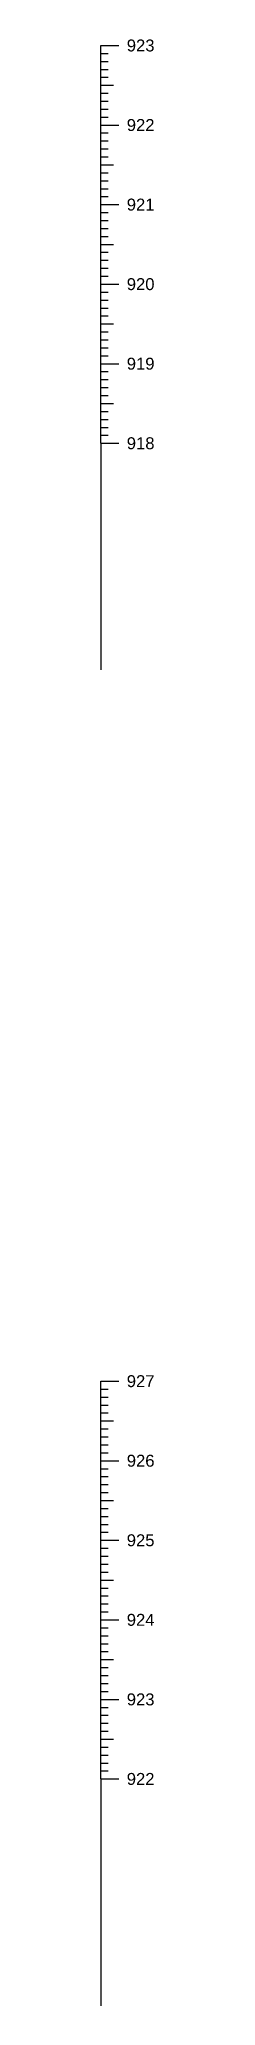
# Model space of a CAD drawing. Header units: millimetres. Extents: x 824502 to 1498685, y 1474633 to 1481826.
# Drawn here: x 1497898.5 to 1497905.2, y 1475174.8 to 1475422 of the extents above; entities that cross this region are included whole.
import ezdxf
from ezdxf.enums import TextEntityAlignment as Align

# ---------------------------------------------------------------- set-up
doc = ezdxf.new("R2010")
doc.units = ezdxf.units.MM
doc.layers.add('CS_Drawing', color=7, linetype='Continuous')
doc.styles.get("Standard").update_dxf_attribs({"font": 'arial.ttf'})

msp = doc.modelspace()

# ---------------------------------------------------------------- texts
at = {"layer": 'CS_Drawing'}
for s, p in [('923', (1497901.767, 1475421.212)), ('922', (1497901.767, 1475411.212)), ('921', (1497901.767, 1475401.212)), ('920', (1497901.767, 1475391.212)), ('919', (1497901.767, 1475381.212)), ('918', (1497901.767, 1475371.212)), ('918', (1497901.767, 1475371.212)), ('927', (1497901.767, 1475253.316)), ('926', (1497901.767, 1475243.316)), ('925', (1497901.767, 1475233.316)), ('924', (1497901.767, 1475223.316)), ('923', (1497901.767, 1475213.316)), ('922', (1497901.767, 1475203.316)), ('922', (1497901.767, 1475203.316))]:
    msp.add_text(s, height=1.5, dxfattribs=at).set_placement(p, align=Align.MIDDLE_LEFT)

# ---------------------------------------------------------------- linework, layer by layer
at = {"layer": 'CS_Drawing'}
for p, q in [((1497898.517, 1475421.212), (1497900.767, 1475421.212)), ((1497898.517, 1475421.212), (1497900.092, 1475421.212)), ((1497898.517, 1475421.212), (1497899.417, 1475421.212)), ((1497898.517, 1475371.212), (1497898.517, 1475421.212)), ((1497898.517, 1475420.212), (1497899.417, 1475420.212)), ((1497898.517, 1475419.212), (1497899.417, 1475419.212)), ((1497898.517, 1475418.212), (1497899.417, 1475418.212)), ((1497898.517, 1475417.212), (1497899.417, 1475417.212)), ((1497898.517, 1475416.212), (1497900.092, 1475416.212)), ((1497898.517, 1475416.212), (1497899.417, 1475416.212)), ((1497898.517, 1475415.212), (1497899.417, 1475415.212)), ((1497898.517, 1475414.212), (1497899.417, 1475414.212)), ((1497898.517, 1475413.212), (1497899.417, 1475413.212)), ((1497898.517, 1475412.212), (1497899.417, 1475412.212)), ((1497898.517, 1475411.212), (1497900.767, 1475411.212)), ((1497898.517, 1475411.212), (1497900.092, 1475411.212)), ((1497898.517, 1475411.212), (1497899.417, 1475411.212)), ((1497898.517, 1475410.212), (1497899.417, 1475410.212)), ((1497898.517, 1475409.212), (1497899.417, 1475409.212)), ((1497898.517, 1475408.212), (1497899.417, 1475408.212)), ((1497898.517, 1475407.212), (1497899.417, 1475407.212)), ((1497898.517, 1475406.212), (1497900.092, 1475406.212)), ((1497898.517, 1475406.212), (1497899.417, 1475406.212)), ((1497898.517, 1475405.212), (1497899.417, 1475405.212)), ((1497898.517, 1475404.212), (1497899.417, 1475404.212)), ((1497898.517, 1475403.212), (1497899.417, 1475403.212)), ((1497898.517, 1475402.212), (1497899.417, 1475402.212)), ((1497898.517, 1475401.212), (1497900.767, 1475401.212)), ((1497898.517, 1475401.212), (1497900.092, 1475401.212)), ((1497898.517, 1475401.212), (1497899.417, 1475401.212)), ((1497898.517, 1475400.212), (1497899.417, 1475400.212)), ((1497898.517, 1475399.212), (1497899.417, 1475399.212)), ((1497898.517, 1475398.212), (1497899.417, 1475398.212)), ((1497898.517, 1475397.212), (1497899.417, 1475397.212)), ((1497898.517, 1475396.212), (1497900.092, 1475396.212)), ((1497898.517, 1475396.212), (1497899.417, 1475396.212)), ((1497898.517, 1475395.212), (1497899.417, 1475395.212)), ((1497898.517, 1475394.212), (1497899.417, 1475394.212)), ((1497898.517, 1475393.212), (1497899.417, 1475393.212)), ((1497898.517, 1475392.212), (1497899.417, 1475392.212)), ((1497898.517, 1475391.212), (1497900.767, 1475391.212)), ((1497898.517, 1475391.212), (1497900.092, 1475391.212)), ((1497898.517, 1475391.212), (1497899.417, 1475391.212)), ((1497898.517, 1475390.212), (1497899.417, 1475390.212)), ((1497898.517, 1475389.212), (1497899.417, 1475389.212)), ((1497898.517, 1475388.212), (1497899.417, 1475388.212)), ((1497898.517, 1475387.212), (1497899.417, 1475387.212)), ((1497898.517, 1475386.212), (1497900.092, 1475386.212)), ((1497898.517, 1475386.212), (1497899.417, 1475386.212)), ((1497898.517, 1475385.212), (1497899.417, 1475385.212)), ((1497898.517, 1475384.212), (1497899.417, 1475384.212)), ((1497898.517, 1475383.212), (1497899.417, 1475383.212)), ((1497898.517, 1475382.212), (1497899.417, 1475382.212)), ((1497898.517, 1475381.212), (1497900.767, 1475381.212)), ((1497898.517, 1475381.212), (1497900.092, 1475381.212)), ((1497898.517, 1475381.212), (1497899.417, 1475381.212)), ((1497898.517, 1475380.212), (1497899.417, 1475380.212)), ((1497898.517, 1475379.212), (1497899.417, 1475379.212)), ((1497898.517, 1475378.212), (1497899.417, 1475378.212)), ((1497898.517, 1475377.212), (1497899.417, 1475377.212)), ((1497898.517, 1475376.212), (1497900.092, 1475376.212)), ((1497898.517, 1475376.212), (1497899.417, 1475376.212)), ((1497898.517, 1475375.212), (1497899.417, 1475375.212)), ((1497898.517, 1475374.212), (1497899.417, 1475374.212)), ((1497898.517, 1475373.212), (1497899.417, 1475373.212)), ((1497898.517, 1475372.212), (1497899.417, 1475372.212)), ((1497898.517, 1475371.212), (1497900.767, 1475371.212)), ((1497898.517, 1475371.212), (1497900.092, 1475371.212)), ((1497898.517, 1475371.212), (1497899.417, 1475371.212)), ((1497898.517, 1475371.212), (1497898.517, 1475342.712)), ((1497898.517, 1475253.316), (1497900.767, 1475253.316)), ((1497898.517, 1475253.316), (1497900.092, 1475253.316)), ((1497898.517, 1475253.316), (1497899.417, 1475253.316)), ((1497898.517, 1475203.316), (1497898.517, 1475253.316)), ((1497898.517, 1475252.316), (1497899.417, 1475252.316)), ((1497898.517, 1475251.316), (1497899.417, 1475251.316)), ((1497898.517, 1475250.316), (1497899.417, 1475250.316)), ((1497898.517, 1475249.316), (1497899.417, 1475249.316)), ((1497898.517, 1475248.316), (1497900.092, 1475248.316)), ((1497898.517, 1475248.316), (1497899.417, 1475248.316)), ((1497898.517, 1475247.316), (1497899.417, 1475247.316)), ((1497898.517, 1475246.316), (1497899.417, 1475246.316)), ((1497898.517, 1475245.316), (1497899.417, 1475245.316)), ((1497898.517, 1475244.316), (1497899.417, 1475244.316)), ((1497898.517, 1475243.316), (1497900.767, 1475243.316)), ((1497898.517, 1475243.316), (1497900.092, 1475243.316)), ((1497898.517, 1475243.316), (1497899.417, 1475243.316)), ((1497898.517, 1475242.316), (1497899.417, 1475242.316)), ((1497898.517, 1475241.316), (1497899.417, 1475241.316)), ((1497898.517, 1475240.316), (1497899.417, 1475240.316)), ((1497898.517, 1475239.316), (1497899.417, 1475239.316)), ((1497898.517, 1475238.316), (1497900.092, 1475238.316)), ((1497898.517, 1475238.316), (1497899.417, 1475238.316)), ((1497898.517, 1475237.316), (1497899.417, 1475237.316)), ((1497898.517, 1475236.316), (1497899.417, 1475236.316)), ((1497898.517, 1475235.316), (1497899.417, 1475235.316)), ((1497898.517, 1475234.316), (1497899.417, 1475234.316)), ((1497898.517, 1475233.316), (1497900.767, 1475233.316)), ((1497898.517, 1475233.316), (1497900.092, 1475233.316)), ((1497898.517, 1475233.316), (1497899.417, 1475233.316)), ((1497898.517, 1475232.316), (1497899.417, 1475232.316)), ((1497898.517, 1475231.316), (1497899.417, 1475231.316)), ((1497898.517, 1475230.316), (1497899.417, 1475230.316)), ((1497898.517, 1475229.316), (1497899.417, 1475229.316)), ((1497898.517, 1475228.316), (1497900.092, 1475228.316)), ((1497898.517, 1475228.316), (1497899.417, 1475228.316)), ((1497898.517, 1475227.316), (1497899.417, 1475227.316)), ((1497898.517, 1475226.316), (1497899.417, 1475226.316)), ((1497898.517, 1475225.316), (1497899.417, 1475225.316)), ((1497898.517, 1475224.316), (1497899.417, 1475224.316)), ((1497898.517, 1475223.316), (1497900.767, 1475223.316)), ((1497898.517, 1475223.316), (1497900.092, 1475223.316)), ((1497898.517, 1475223.316), (1497899.417, 1475223.316)), ((1497898.517, 1475222.316), (1497899.417, 1475222.316)), ((1497898.517, 1475221.316), (1497899.417, 1475221.316)), ((1497898.517, 1475220.316), (1497899.417, 1475220.316)), ((1497898.517, 1475219.316), (1497899.417, 1475219.316)), ((1497898.517, 1475218.316), (1497900.092, 1475218.316)), ((1497898.517, 1475218.316), (1497899.417, 1475218.316)), ((1497898.517, 1475217.316), (1497899.417, 1475217.316)), ((1497898.517, 1475216.316), (1497899.417, 1475216.316)), ((1497898.517, 1475215.316), (1497899.417, 1475215.316)), ((1497898.517, 1475214.316), (1497899.417, 1475214.316)), ((1497898.517, 1475213.316), (1497900.767, 1475213.316)), ((1497898.517, 1475213.316), (1497900.092, 1475213.316)), ((1497898.517, 1475213.316), (1497899.417, 1475213.316)), ((1497898.517, 1475212.316), (1497899.417, 1475212.316)), ((1497898.517, 1475211.316), (1497899.417, 1475211.316)), ((1497898.517, 1475210.316), (1497899.417, 1475210.316)), ((1497898.517, 1475209.316), (1497899.417, 1475209.316)), ((1497898.517, 1475208.316), (1497900.092, 1475208.316)), ((1497898.517, 1475208.316), (1497899.417, 1475208.316)), ((1497898.517, 1475207.316), (1497899.417, 1475207.316)), ((1497898.517, 1475206.316), (1497899.417, 1475206.316)), ((1497898.517, 1475205.316), (1497899.417, 1475205.316)), ((1497898.517, 1475204.316), (1497899.417, 1475204.316)), ((1497898.517, 1475203.316), (1497900.767, 1475203.316)), ((1497898.517, 1475203.316), (1497900.092, 1475203.316)), ((1497898.517, 1475203.316), (1497899.417, 1475203.316)), ((1497898.517, 1475203.316), (1497898.517, 1475174.816))]:
    msp.add_line(p, q, dxfattribs=at)

msp.set_redraw_order([(e.dxf.handle, doc.entitydb.next_handle()) for e in msp.query("TEXT MTEXT ATTDEF DIMENSION ARC_DIMENSION")])  # texts and dimensions are drawn at this point

doc.saveas('drawing.dxf')
